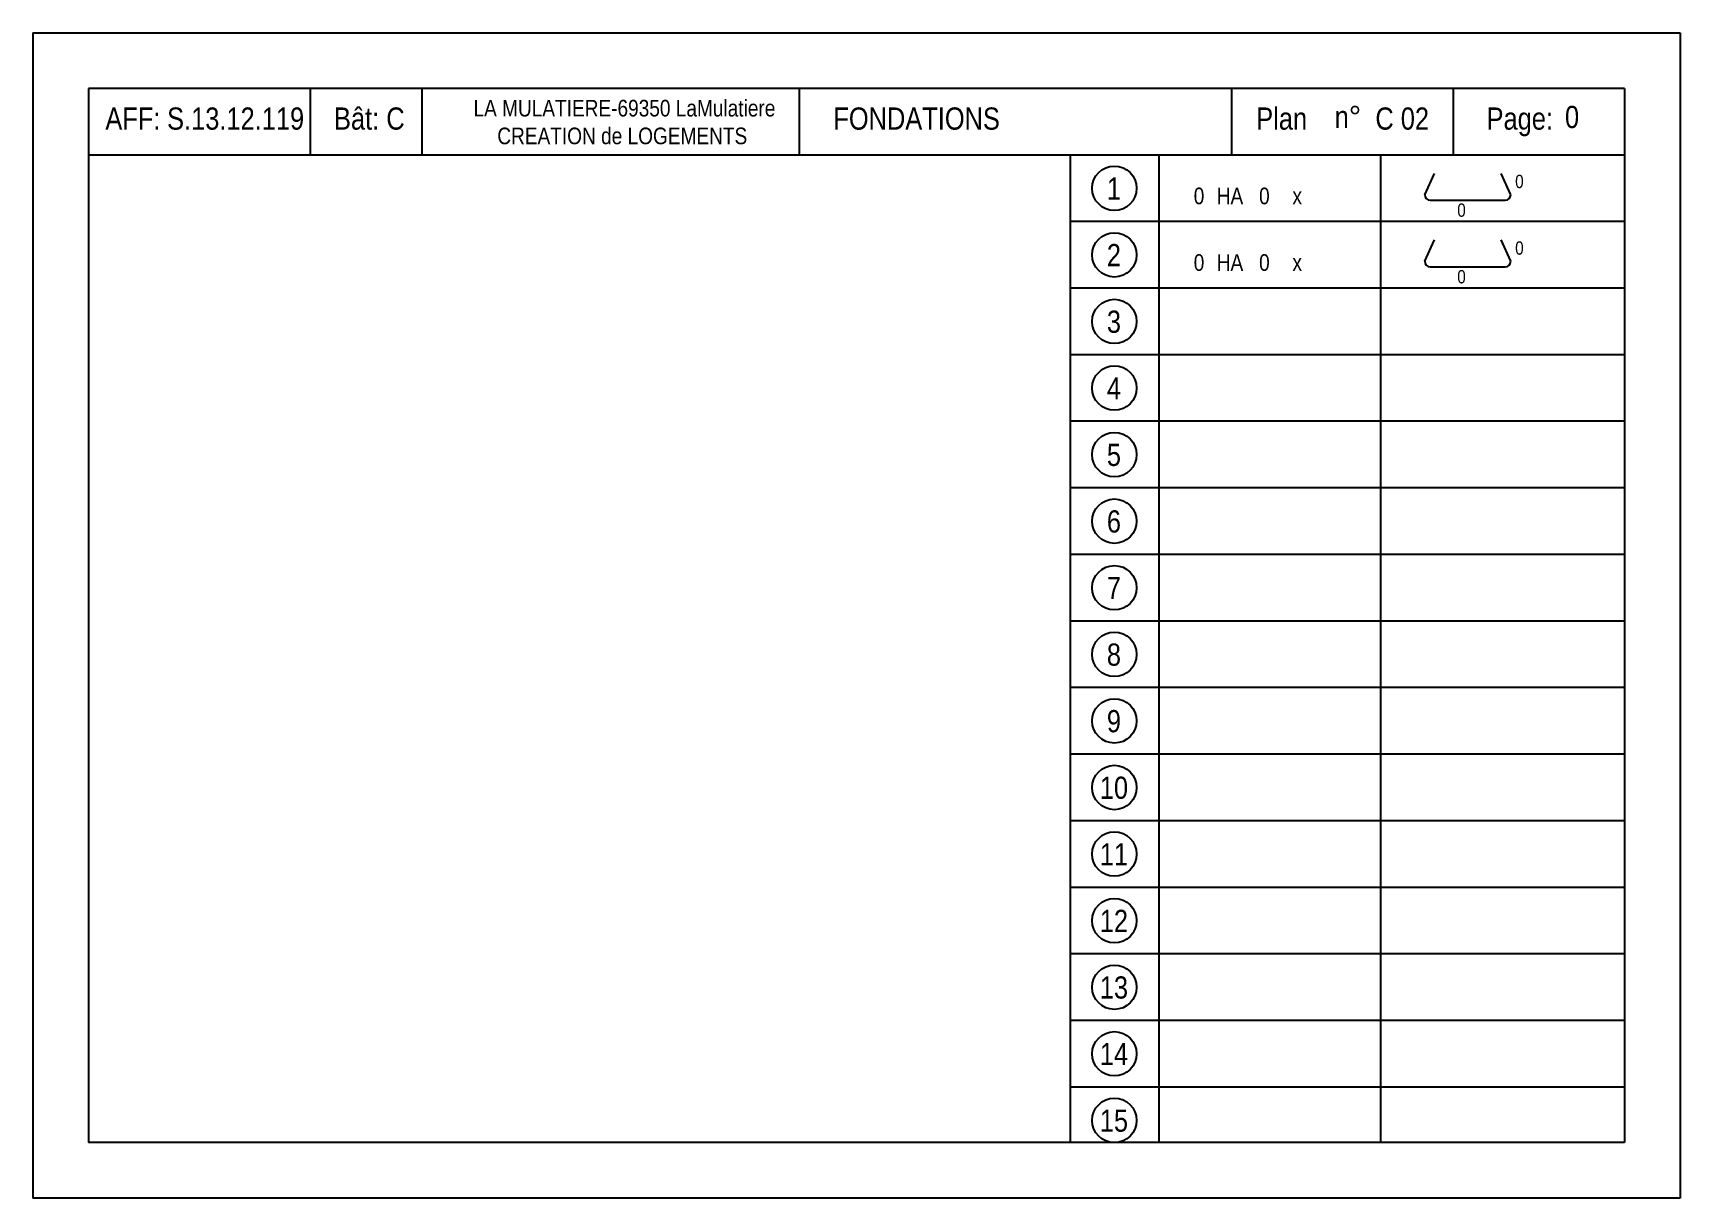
# Model space of a CAD drawing. Header units: centimetres. Extents: x -4990 to 114398, y -61489 to -12305.
# Drawn here: x 79387 to 80872, y -32303 to -31253 of the extents above; entities that cross this region are included whole.
import ezdxf
from ezdxf.enums import TextEntityAlignment as Align

# ---------------------------------------------------------------- set-up
doc = ezdxf.new("R2010")
doc.units = ezdxf.units.CM
doc.header["$LTSCALE"] = 0.5
for name, color, linetype in [('01_fenetres', 171, 'CONTINUOUS'), ('01_linteaux', 2, 'CONTINUOUS'), ('01_texte', 230, 'CONTINUOUS')]:
    doc.layers.add(name, color=color, linetype=linetype)
doc.styles.add('STYLE2', font='ARIALN.TTF')

msp = doc.modelspace()

# ---------------------------------------------------------------- texts
at = {"layer": '01_texte', "style": 'STYLE2'}
for s, height, p in [('LA MULATIERE-69350 LaMulatiere', 15, (79784.178, -31328.732)), ('AFF:', 20, (79452.277, -31340.599)), ('S.13.12.119', 20, (79507.941, -31340.599)), ('Bât: C', 20, (79658.441, -31340.599)), ('FONDATIONS', 20, (80108.599, -31340.599)), ('Plan', 20, (80489.894, -31340.599)), ('n%%D', 20, (80560.579, -31339.157)), (' C 02', 20, (80590.922, -31340.599)), ('Page:', 20, (80697.563, -31340.599)), ('0', 20, (80768.248, -31339.157)), ('CREATION de LOGEMENTS', 15, (79805.66, -31353.732)), ('HA', 15, (80454.272, -31407.85)), ('0', 15, (80492.44, -31407.85)), ('0', 12, (80723.323, -31393.272)), ('x', 15, (80522.54, -31407.85)), ('0', 12, (80671.123, -31419.119)), ('0', 12, (80723.323, -31453.272)), ('HA', 15, (80454.272, -31467.85)), ('0', 15, (80492.44, -31467.85)), ('x', 15, (80522.54, -31467.85)), ('0', 12, (80671.123, -31479.119))]:
    msp.add_text(s, height=height, dxfattribs=at).set_placement(p)
for s, p in [('1', (80361.577, -31393.674)), ('2', (80361.577, -31453.674)), ('3', (80361.577, -31513.674)), ('4', (80361.577, -31573.674)), ('5', (80361.577, -31633.674)), ('6', (80361.577, -31693.674)), ('7', (80361.577, -31753.674)), ('8', (80361.577, -31813.674)), ('9', (80361.577, -31873.674)), ('10', (80361.577, -31933.674)), ('11', (80361.577, -31993.674)), ('12', (80361.577, -32053.674)), ('13', (80361.577, -32113.674)), ('14', (80361.577, -32173.674)), ('15', (80361.577, -32233.674))]:
    msp.add_text(s, height=20, dxfattribs=at).set_placement(p, align=Align.MIDDLE_CENTER)
for p in [(80443.07, -31407.85), (80443.07, -31467.85)]:
    msp.add_text('0', height=15, dxfattribs=at).set_placement(p, align=Align.RIGHT)

# ---------------------------------------------------------------- linework, layer by layer
at = {"layer": '01_fenetres', "ltscale": 30}
for p, q in [((80821.981, -31303.448), (79436.981, -31303.448)), ((79436.981, -31303.448), (79436.981, -32253.448)), ((79436.981, -31303.448), (79436.981, -32253.448)), ((79436.981, -31303.448), (79436.981, -32253.448)), ((79636.981, -31303.448), (79636.981, -31363.448)), ((79737.481, -31303.448), (79737.481, -31363.448)), ((80077.654, -31303.448), (80077.654, -31363.448)), ((80467.849, -31363.448), (80467.849, -31303.448)), ((80667.849, -31363.448), (80667.849, -31303.448)), ((80821.981, -31303.448), (80821.981, -32253.448)), ((80821.981, -31363.448), (79436.981, -31363.448)), ((80821.981, -32253.448), (79436.981, -32253.448))]:
    msp.add_line(p, q, dxfattribs=at)
at = {"layer": '01_linteaux', "linetype": 'Continuous'}
for p, q in [((80641.754, -31399.227), (80650.449, -31380.002)), ((80719.337, -31399.227), (80710.642, -31380.002)), ((80646.754, -31404.227), (80714.337, -31404.227)), ((80641.754, -31459.227), (80650.449, -31440.002)), ((80719.337, -31459.227), (80710.642, -31440.002)), ((80646.754, -31464.227), (80714.337, -31464.227))]:
    msp.add_line(p, q, dxfattribs=at)
for centre, start, end in [((80646.754, -31399.227), 180, 270), ((80714.337, -31399.227), 270, 0), ((80646.754, -31459.227), 180, 270), ((80714.337, -31459.227), 270, 0)]:
    msp.add_arc(centre, 5, start, end, dxfattribs=at)
at = {"layer": '01_texte', "ltscale": 30}
for p, q in [((79386.981, -31253.448), (79386.981, -32303.448)), ((79386.981, -31253.448), (80871.981, -31253.448)), ((80871.981, -31253.448), (80871.981, -32303.448)), ((80871.981, -31253.448), (80871.981, -32303.448)), ((80321.981, -31363.448), (80321.981, -32253.448)), ((80401.981, -31363.448), (80401.981, -32253.448)), ((80601.981, -31363.448), (80601.981, -32253.448)), ((80821.981, -31423.448), (80321.981, -31423.448)), ((80821.981, -31483.448), (80321.981, -31483.448)), ((80821.981, -31543.448), (80321.981, -31543.448)), ((80821.981, -31603.448), (80321.981, -31603.448)), ((80821.981, -31663.448), (80321.981, -31663.448)), ((80821.981, -31723.448), (80321.981, -31723.448)), ((80821.981, -31783.448), (80321.981, -31783.448)), ((80821.981, -31843.448), (80321.981, -31843.448)), ((80821.981, -31903.448), (80321.981, -31903.448)), ((80821.981, -31963.448), (80321.981, -31963.448)), ((80821.981, -32023.448), (80321.981, -32023.448)), ((80821.981, -32083.448), (80321.981, -32083.448)), ((80821.981, -32143.448), (80321.981, -32143.448)), ((80821.981, -32203.448), (80321.981, -32203.448)), ((80871.981, -32303.448), (79386.981, -32303.448))]:
    msp.add_line(p, q, dxfattribs=at)
at = {"layer": '01_texte'}
for centre in [(80361.981, -31393.448), (80361.981, -31453.448), (80361.981, -31513.448), (80361.981, -31573.448), (80361.981, -31633.448), (80361.981, -31693.448), (80361.981, -31753.448), (80361.981, -31813.448), (80361.981, -31873.448), (80361.981, -31933.448), (80361.981, -31993.448), (80361.981, -32053.448), (80361.981, -32113.448), (80361.981, -32173.448), (80361.981, -32233.448)]:
    msp.add_circle(centre, 20, dxfattribs=at)

msp.set_redraw_order([(e.dxf.handle, doc.entitydb.next_handle()) for e in msp.query("TEXT MTEXT ATTDEF DIMENSION ARC_DIMENSION")])  # texts and dimensions are drawn at this point

doc.saveas('drawing.dxf')
